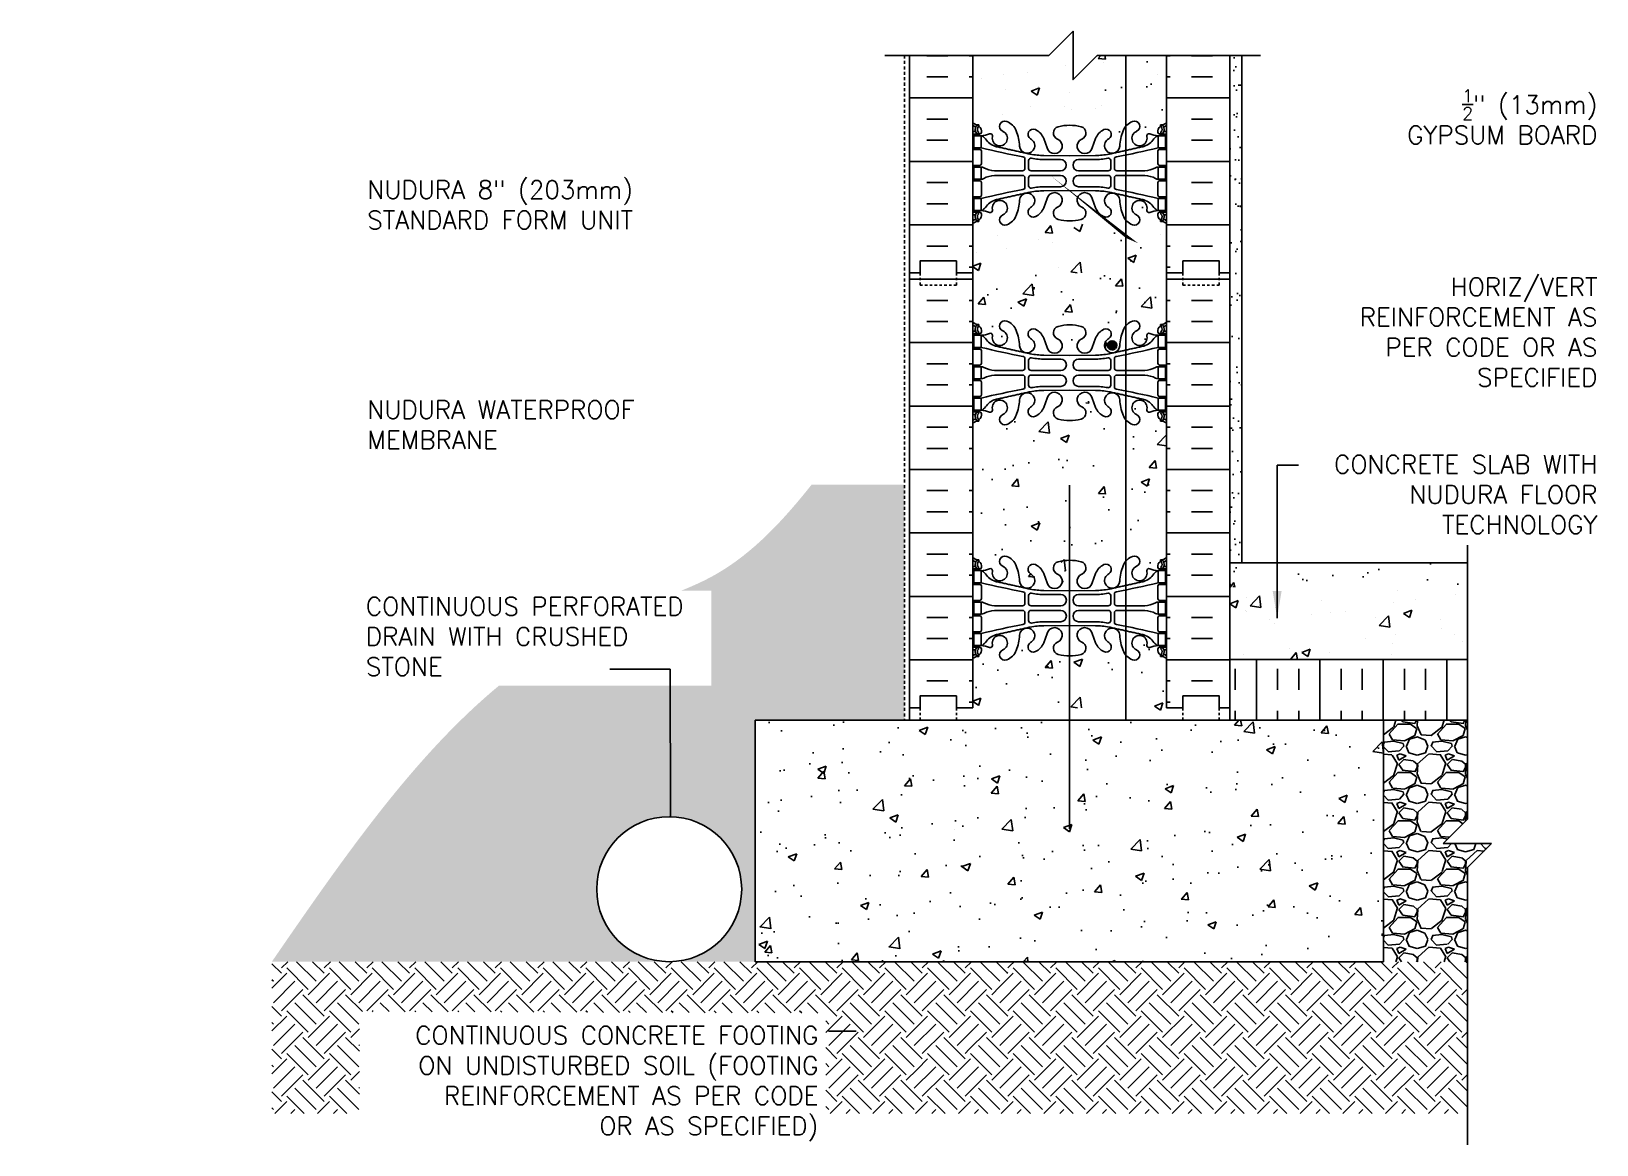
# Model space of a CAD drawing. Header units: inches. Extents: x -19.7 to 45, y 191.7 to 237.7.
import ezdxf

# ---------------------------------------------------------------- set-up
doc = ezdxf.new("R2010")
doc.units = ezdxf.units.IN
doc.header["$LTSCALE"] = 0.5
doc.header["$MEASUREMENT"] = 0
doc.linetypes.add('DASHED2', pattern=[0.375, 0.25, -0.125])
for name, color, linetype in [('HATCH', 12, 'Continuous'), ('line25', 2, 'Continuous'), ('LINE3', 3, 'Continuous'), ('LINE50', 5, 'Continuous'), ('LINE9', 9, 'Continuous'), ('TEXT', 4, 'Continuous'), ('Web_Edge', 9, 'Continuous')]:
    doc.layers.add(name, color=color, linetype=linetype)
doc.styles.add('DIM', font='romans.shx', dxfattribs={"width": 0.7})
doc.styles.add('ROMANS', font='romans')
doc.styles.get("Standard").update_dxf_attribs({"font": 'romans.shx'})
doc.dimstyles.new('ext', dxfattribs={"dimscale": 12, "dimtxt": 0.09375, "dimasz": 0.09375, "dimexe": 0.09375, "dimexo": 0.0625, "dimgap": 0.0625, "dimtad": 0, "dimjust": 1, "dimdec": 1, "dimzin": 3, "dimdsep": 46, "dimlunit": 4, "dimtxsty": 'DIM', "dimcen": 0.09, "dimdle": 0.09375, "dimclrt": 4, "dimadec": 0, "dimazin": 0, "dimtfac": 1, "dimtdec": 1, "dimtmove": 2, "dimatfit": 3, "dimfxl": 0, "dimfrac": 2, "dimtolj": 1, "dimtzin": 0, "dimarcsym": 0})
doc.dimstyles.new('ext_12', dxfattribs={"dimscale": 12, "dimtxt": 0.075, "dimasz": 0.09375, "dimexe": 0.09375, "dimexo": 0.0625, "dimgap": 0.0625, "dimtad": 1, "dimdec": 1, "dimzin": 2, "dimdsep": 46, "dimlunit": 4, "dimtxsty": 'DIM', "dimcen": 0.09, "dimdle": 0.09375, "dimclrt": 4, "dimadec": 0, "dimazin": 0, "dimtfac": 1, "dimtdec": 1, "dimtmove": 2, "dimatfit": 3, "dimfxl": 0, "dimfrac": 2, "dimtolj": 1, "dimtzin": 0, "dimarcsym": 0})
pattern_1 = [(228.0128, (15.0338, -5.84325), (-15.99999646, -18.00000268), [0.269072, -26.638176]), (184.9697, (14.85379, -6.04325), (24.000002103, 1.999982614), [0.461736, -45.71185]), (132.5104, (14.3938, -6.08325), (19.99998144, -22.00001735), [0.325576, -32.232064]), (267.2737, (13.61379, -6.58325), (1.999992035, 40.00000059), [0.420476, -41.627116]), (292.8337, (13.59379, -7.00325), (-10.00001981, 23.999992824), [0.41231, -40.818746]), (357.2737, (13.75379, -7.38325), (-40.00000059, 1.999992035), [0.420476, -41.627116]), (37.6942, (14.173794, -7.40325), (-26.000014691, -19.99998081), [0.556058, -55.049698]), (72.2553, (14.613794, -7.06325), (14.000021525, 43.999992462), [0.524976, -51.972642]), (121.4296, (14.77379, -6.56325), (-16.00001647, 25.999990073), [0.4219, -41.768146]), (175.2364, (14.5538, -6.20325), (22.00000189, -1.99998307), [0.481664, -23.601526]), (222.3974, (14.073794, -6.16325), (-24.000014702, -21.999984164), [0.622896, -61.66675]), (138.8141, (15.5938, -6.60325), (-14.0000059, 11.99999463), [0.212602, -21.047688]), (171.4692, (15.43379, -6.46325), (25.99999657, -4.00001582), [0.404474, -40.043022]), (225, (15.0338, -6.4032), (-2e-16, -2.000001), [0.282842, -2.545584]), (203.1986, (14.8938, -6.16325), (9.99999946, 4.00000265), [0.152316, -15.07923]), (291.8014, (14.7538, -6.22325), (-1.9999998, 6.00000055), [0.215406, -10.554924]), (30.9638, (14.8338, -6.42325), (5.99999604, 4.00000497), [0.349858, -11.312046]), (161.5651, (15.1338, -6.24325), (4.0000009, -1.9999968), [0.252982, -6.071574]), (16.3895, (13.59379, -6.22325), (20.000004397, 5.99998542), [0.3544, -35.08569]), (70.3462, (13.9338, -6.12325), (-7.999990495, -22.00000427), [0.297322, -29.434816]), (293.1986, (15.1338, -5.84325), (-4.00000265, 9.99999946), [0.30463, -14.926916]), (343.6105, (15.25379, -6.12325), (-20.000004397, 5.99998542), [0.3544, -35.08569]), (339.444, (13.5938, -7.46325), (-10.0000037, 3.999992), [0.34176, -16.746248]), (294.7751, (13.9138, -7.58325), (-9.99998438, 22.00000684), [0.286356, -28.349286]), (66.8014, (15.1538, -7.84325), (4.00000265, 9.99999946), [0.30463, -14.926916]), (17.354, (15.2738, -7.56325), (-26.00000404, -7.999989005), [0.335262, -33.190848]), (69.444, (14.1738, -7.84325), (-3.999992, -10.0000037), [0.17088, -16.917128]), (101.3099, (15.0338, -7.84325), (-1.99999526, 8.0000015), [0.10198, -10.096058]), (165.9638, (15.0138, -7.74325), (6.0000011, -1.9999961), [0.41231, -7.8339]), (186.009, (14.61379, -7.64325), (19.9999995, 1.999998635), [0.3821, -37.827846]), (303.6901, (14.8338, -6.60325), (-2.0000027, 3.9999991), [0.288444, -6.922658]), (353.1572, (14.993794, -6.84325), (33.99999873, -4.000015996), [0.503588, -49.855126]), (60.9454, (15.4938, -6.90325), (-8.00000005, -14.00000077), [0.205912, -20.385348]), (90, (15.5938, -6.7232), (-2, 2), [0.12, -1.88]), (120.2564, (14.5738, -7.58325), (7.99998977, -14.00000491), [0.277848, -27.50704]), (48.0128, (14.4338, -7.34325), (15.99999646, 18.00000268), [0.538144, -26.369104]), (0, (14.7938, -6.9432), (2, 2), [0.52, -1.48]), (325.3048, (15.3138, -6.94325), (-19.99998852, 14.00001722), [0.316228, -31.306548]), (254.0546, (15.5738, -7.12325), (-1.99999978, -8.00000025), [0.291204, -14.269016]), (207.646, (15.49379, -7.40325), (-37.999991614, -20.000015426), [0.47413, -46.938948]), (175.4261, (15.073794, -7.62325), (-26.000001117, 1.999989602), [0.501598, -49.658148])]
pattern_2 = [(45, (13.5938, -7.8432), (1e-16, 1.767767), [1.25, -1.25]), (45, (13.2623, -7.5118), (1e-16, 1.767767), [1.25, -1.25]), (45, (12.9309, -7.1803), (1e-16, 1.767767), [1.25, -1.25]), (135, (12.9309, -6.9594), (-1.767767, 2e-16), [1.25, -1.25]), (135, (13.2623, -6.6279), (-1.767767, 2e-16), [1.25, -1.25]), (135, (13.5938, -6.2965), (-1.767767, 2e-16), [1.25, -1.25])]

msp = doc.modelspace()

# ---------------------------------------------------------------- texts
at = {"layer": 'TEXT', "char_height": 0.75, "style": 'ROMANS'}
for s, insert, width, attachment_point in [('\\A1;{\\H0.7x;\\S1/2;}" (13mm) \\PGYPSUM BOARD', (45.064, 234.213), 11.98734, 6), ('NUDURA 8" (203mm) STANDARD FORM UNIT', (-5.833, 230.566), 14.30365, 4), ('HORIZ/VERT REINFORCEMENT AS PER CODE OR AS SPECIFIED', (45.064, 225.298), 11.98734, 6), ('NUDURA WATERPROOF MEMBRANE', (-5.833, 221.463), 14.30365, 4), ('CONCRETE SLAB WITH NUDURA FLOOR TECHNOLOGY ', (45.064, 218.58), 14.1811, 6), ('CONTINUOUS PERFORATED DRAIN WITH CRUSHED STONE', (-5.893, 212.704), 14.30365, 4)]:
    msp.add_mtext(s, dxfattribs=dict(at, insert=insert, width=width, attachment_point=attachment_point))
at = {"layer": 'TEXT', "insert": (12.832, 194.202), "char_height": 0.75, "width": 18.6698, "attachment_point": 6}
msp.add_mtext('CONTINUOUS CONCRETE FOOTING ON UNDISTURBED SOIL (FOOTING REINFORCEMENT AS PER CODE OR AS SPECIFIED)', dxfattribs=at)

# ---------------------------------------------------------------- blocks, each defined once
blk = doc.blocks.new('8 web')
at = {"layer": 'Web_Edge'}
for p, q in [((-4, 6.589), (-3.922, 6.589)), ((-4, 6.489), (-3.716, 6.489)), ((-3.854, 6.868), (-3.764, 6.868)), ((-3.854, 6.489), (-3.854, 6.419)), ((-3.764, 6.868), (-3.764, 6.827)), ((-3.764, 6.489), (-3.764, 6.419)), ((-3.654, 6.619), (-3.654, 6.552)), ((3.654, 6.619), (3.654, 6.552)), ((4, 6.489), (3.716, 6.489)), ((3.854, 6.868), (3.764, 6.868)), ((3.764, 6.868), (3.764, 6.827)), ((3.764, 6.489), (3.764, 6.419)), ((3.854, 6.489), (3.854, 6.419)), ((4, 6.589), (3.922, 6.589)), ((-4, 5.849), (-3.716, 5.849)), ((-3.854, 5.919), (-3.854, 5.849)), ((-3.764, 5.919), (-3.764, 5.849)), ((-0.929, 5.917), (-1.071, 6.304)), ((0.929, 5.917), (1.071, 6.304)), ((4, 5.849), (3.716, 5.849)), ((3.764, 5.919), (3.764, 5.849)), ((3.854, 5.919), (3.854, 5.849)), ((-4, 5.189), (-3.716, 5.189)), ((-3.854, 5.189), (-3.854, 5.119)), ((-3.764, 5.189), (-3.764, 5.119)), ((-3.654, 5.787), (-3.654, 5.252)), ((-1.852, 5.45), (-1.852, 5.065)), ((-1.699, 5.387), (-1.699, 5.065)), ((-1.067, 5.601), (0, 5.586)), ((-1.019, 5.433), (-0.372, 5.433)), ((1.067, 5.601), (0, 5.586)), ((1.019, 5.433), (0.372, 5.433)), ((1.699, 5.387), (1.699, 5.065)), ((1.852, 5.45), (1.852, 5.065)), ((3.654, 5.787), (3.654, 5.252)), ((4, 5.189), (3.716, 5.189)), ((3.764, 5.189), (3.764, 5.119)), ((3.854, 5.189), (3.854, 5.119)), ((-4, 4.549), (-3.716, 4.549)), ((-3.854, 4.549), (-3.854, 4.619)), ((-3.764, 4.549), (-3.764, 4.619)), ((-3.106, 4.964), (-1.952, 4.965)), ((-3.106, 4.775), (-1.952, 4.774)), ((-1.852, 4.289), (-1.852, 4.674)), ((-1.699, 4.351), (-1.699, 4.674)), ((-1.599, 4.965), (-0.372, 4.965)), ((-1.599, 4.774), (-0.372, 4.774)), ((1.599, 4.965), (0.372, 4.965)), ((1.599, 4.774), (0.372, 4.774)), ((1.699, 4.351), (1.699, 4.674)), ((1.852, 4.289), (1.852, 4.674)), ((3.106, 4.964), (1.952, 4.965)), ((3.106, 4.775), (1.952, 4.774)), ((4, 4.549), (3.716, 4.549)), ((3.764, 4.549), (3.764, 4.619)), ((3.854, 4.549), (3.854, 4.619)), ((-4, 3.889), (-3.716, 3.889)), ((-3.854, 3.819), (-3.854, 3.889)), ((-3.764, 3.819), (-3.764, 3.889)), ((-3.654, 3.952), (-3.654, 4.487)), ((-1.067, 4.138), (0, 4.153)), ((-1.019, 4.305), (-0.372, 4.305)), ((1.067, 4.138), (0, 4.153)), ((1.019, 4.305), (0.372, 4.305)), ((3.654, 3.952), (3.654, 4.487)), ((4, 3.889), (3.716, 3.889)), ((3.764, 3.819), (3.764, 3.889)), ((3.854, 3.819), (3.854, 3.889)), ((-4, 3.249), (-3.716, 3.249)), ((-3.854, 3.249), (-3.854, 3.319)), ((-3.764, 3.249), (-3.764, 3.319)), ((-0.929, 3.822), (-1.071, 3.435)), ((0.929, 3.822), (1.071, 3.435)), ((4, 3.249), (3.716, 3.249)), ((3.764, 3.249), (3.764, 3.319)), ((3.854, 3.249), (3.854, 3.319)), ((-4, 3.149), (-3.922, 3.149)), ((-3.854, 2.871), (-3.764, 2.871)), ((-3.764, 2.871), (-3.764, 2.912)), ((-3.654, 3.119), (-3.654, 3.187)), ((3.654, 3.119), (3.654, 3.187)), ((3.764, 2.871), (3.764, 2.912)), ((3.854, 2.871), (3.764, 2.871)), ((4, 3.149), (3.922, 3.149)), ((-4, -3.149), (-3.922, -3.149)), ((-3.854, -2.871), (-3.764, -2.871)), ((-3.764, -2.871), (-3.764, -2.912)), ((-3.654, -3.119), (-3.654, -3.187)), ((3.654, -3.119), (3.654, -3.187)), ((3.854, -2.871), (3.764, -2.871)), ((3.764, -2.871), (3.764, -2.912)), ((4, -3.149), (3.922, -3.149)), ((-4, -3.249), (-3.716, -3.249)), ((-3.854, -3.249), (-3.854, -3.319)), ((-3.854, -3.819), (-3.854, -3.889)), ((-3.764, -3.249), (-3.764, -3.319)), ((-3.764, -3.819), (-3.764, -3.889)), ((-0.929, -3.822), (-1.071, -3.435)), ((0.929, -3.822), (1.071, -3.435)), ((4, -3.249), (3.716, -3.249)), ((3.764, -3.249), (3.764, -3.319)), ((3.764, -3.819), (3.764, -3.889)), ((3.854, -3.249), (3.854, -3.319)), ((3.854, -3.819), (3.854, -3.889)), ((-4, -3.889), (-3.716, -3.889)), ((-3.654, -3.952), (-3.654, -4.487)), ((-1.852, -4.289), (-1.852, -4.674)), ((-1.699, -4.351), (-1.699, -4.674)), ((-1.067, -4.138), (0, -4.153)), ((-1.019, -4.305), (-0.372, -4.305)), ((1.067, -4.138), (0, -4.153)), ((1.019, -4.305), (0.372, -4.305)), ((1.699, -4.351), (1.699, -4.674)), ((1.852, -4.289), (1.852, -4.674)), ((3.654, -3.952), (3.654, -4.487)), ((4, -3.889), (3.716, -3.889)), ((-4, -4.549), (-3.716, -4.549)), ((-3.854, -4.549), (-3.854, -4.619)), ((-3.854, -5.189), (-3.854, -5.119)), ((-3.764, -4.549), (-3.764, -4.619)), ((-3.764, -5.189), (-3.764, -5.119)), ((-3.106, -4.775), (-1.952, -4.774)), ((-3.106, -4.964), (-1.952, -4.965)), ((-1.852, -5.45), (-1.852, -5.065)), ((-1.699, -5.387), (-1.699, -5.065)), ((-1.599, -4.774), (-0.372, -4.774)), ((-1.599, -4.965), (-0.372, -4.965)), ((1.599, -4.774), (0.372, -4.774)), ((1.599, -4.965), (0.372, -4.965)), ((1.699, -5.387), (1.699, -5.065)), ((1.852, -5.45), (1.852, -5.065)), ((3.106, -4.775), (1.952, -4.774)), ((3.106, -4.964), (1.952, -4.965)), ((4, -4.549), (3.716, -4.549)), ((3.764, -4.549), (3.764, -4.619)), ((3.764, -5.189), (3.764, -5.119)), ((3.854, -4.549), (3.854, -4.619)), ((3.854, -5.189), (3.854, -5.119)), ((-4, -5.189), (-3.716, -5.189)), ((-3.654, -5.787), (-3.654, -5.252)), ((-1.067, -5.601), (0, -5.586)), ((-1.019, -5.433), (-0.372, -5.433)), ((1.067, -5.601), (0, -5.586)), ((1.019, -5.433), (0.372, -5.433)), ((3.654, -5.787), (3.654, -5.252)), ((4, -5.189), (3.716, -5.189)), ((-4, -5.849), (-3.716, -5.849)), ((-3.854, -5.919), (-3.854, -5.849)), ((-3.854, -6.489), (-3.854, -6.419)), ((-3.764, -5.919), (-3.764, -5.849)), ((-3.764, -6.489), (-3.764, -6.419)), ((-0.929, -5.917), (-1.071, -6.304)), ((0.929, -5.917), (1.071, -6.304)), ((4, -5.849), (3.716, -5.849)), ((3.764, -5.919), (3.764, -5.849)), ((3.764, -6.489), (3.764, -6.419)), ((3.854, -5.919), (3.854, -5.849)), ((3.854, -6.489), (3.854, -6.419)), ((-4, -6.489), (-3.716, -6.489)), ((-4, -6.589), (-3.922, -6.589)), ((-3.854, -6.868), (-3.764, -6.868)), ((-3.764, -6.868), (-3.764, -6.827)), ((-3.654, -6.619), (-3.654, -6.552)), ((3.654, -6.619), (3.654, -6.552)), ((4, -6.489), (3.716, -6.489)), ((3.764, -6.868), (3.764, -6.827)), ((3.854, -6.868), (3.764, -6.868)), ((4, -6.589), (3.922, -6.589))]:
    blk.add_line(p, q, dxfattribs=at)
for points in [[(-3.959, 5.919), (-3.659, 5.919), (-3.659, 6.419), (-3.959, 6.419)], [(3.959, 5.919), (3.659, 5.919), (3.659, 6.419), (3.959, 6.419)], [(-3.959, 3.819), (-3.659, 3.819), (-3.659, 3.319), (-3.959, 3.319)], [(3.959, 3.819), (3.659, 3.819), (3.659, 3.319), (3.959, 3.319)], [(-3.959, -3.819), (-3.659, -3.819), (-3.659, -3.319), (-3.959, -3.319)], [(3.959, -3.819), (3.659, -3.819), (3.659, -3.319), (3.959, -3.319)], [(-3.959, -5.919), (-3.659, -5.919), (-3.659, -6.419), (-3.959, -6.419)], [(3.959, -5.919), (3.659, -5.919), (3.659, -6.419), (3.959, -6.419)]]:
    blk.add_lwpolyline(points, close=True, dxfattribs=at)
for points in [[(-3.659, 4.869), (-3.659, 5.119), (-3.959, 5.119), (-3.959, 4.869)], [(-3.659, 4.869), (-3.659, 4.619), (-3.959, 4.619), (-3.959, 4.869)], [(3.659, 4.869), (3.659, 5.119), (3.959, 5.119), (3.959, 4.869)], [(3.659, 4.869), (3.659, 4.619), (3.959, 4.619), (3.959, 4.869)], [(-3.659, -4.869), (-3.659, -4.619), (-3.959, -4.619), (-3.959, -4.869)], [(-3.659, -4.869), (-3.659, -5.119), (-3.959, -5.119), (-3.959, -4.869)], [(3.659, -4.869), (3.659, -4.619), (3.959, -4.619), (3.959, -4.869)], [(3.659, -4.869), (3.659, -5.119), (3.959, -5.119), (3.959, -4.869)]]:
    blk.add_lwpolyline(points, dxfattribs=at)
for centre, radius, start, end in [((-3.654, 7.327), 0.5, 226.21089, 250.52878), ((-3.654, 7.327), 0.6, 234.78322, 245.07477), ((-3.922, 6.609), 0.0196, 269.40316, 15.4901), ((-3.66, 6.674), 0.25, 140.11451, 222.46087), ((-3.916, 6.764), 0.021, 343.464, 63.99573), ((-3.818, 6.805), 0.045, 321.448, 139.1879), ((-3.812, 6.536), 0.045, 222.46087, 42.46087), ((-3.904, 6.619), 0.25, 0, 70.52878), ((-3.66, 6.674), 0.16, 140.00008, 222.46087), ((-3.716, 6.552), 0.0625, 270, 0), ((-3.714, 7.415), 0.997, 273.15379, 293.1467), ((-3.288, 6.408), 0.0968, 340.15513, 110.43307), ((-2.89, 6.313), 0.314, 168.58862, 66.19163), ((-2.681, 6.804), 0.22, 68.19625, 248.19625), ((-2.839, 6.375), 0.677, 21.12389, 69.31975), ((-4.43, 5.81), 2.365, 4.38947, 20.00151), ((-1.507, 6.473), 0.217, 65.52644, 238.53701), ((-1.758, 6.003), 0.75, 23.69375, 62.97047), ((-0.406, 6.529), 0.268, 104.78919, 250.03375), ((-0.012, 5.096), 1.754, 89.62292, 105.29183), ((0.012, 5.096), 1.754, 74.70817, 90.37708), ((0.406, 6.529), 0.268, 289.96625, 75.21081), ((1.758, 6.003), 0.75, 117.02953, 156.30625), ((1.507, 6.473), 0.217, 301.46299, 114.47356), ((4.43, 5.81), 2.365, 159.99849, 175.61053), ((2.839, 6.375), 0.677, 110.68025, 158.87611), ((2.89, 6.313), 0.314, 113.80837, 11.41138), ((2.681, 6.804), 0.22, 291.80375, 111.80375), ((3.288, 6.408), 0.0968, 69.56693, 199.84487), ((3.714, 7.415), 0.997, 246.8533, 266.84621), ((3.904, 6.619), 0.25, 109.47122, 180), ((3.716, 6.552), 0.0625, 180, 270), ((3.812, 6.536), 0.045, 137.53913, 317.53913), ((3.818, 6.805), 0.045, 40.8121, 218.552), ((3.66, 6.674), 0.16, 317.53913, 39.99992), ((3.654, 7.327), 0.5, 289.47122, 313.78911), ((3.66, 6.674), 0.25, 317.53913, 39.88549), ((3.916, 6.764), 0.021, 116.00427, 196.536), ((3.922, 6.609), 0.0196, 164.5099, 270.59684), ((3.654, 7.327), 0.6, 294.92523, 305.21678), ((-3.716, 5.787), 0.0625, 0, 90), ((-3.781, 6.077), 0.364, 34.97751, 70.33874), ((3.15, 33.34), 28.253, 256.05522, 259.63434), ((-2.858, 6.688), 0.743, 212.79192, 253.81071), ((-1.759, 6.006), 0.314, 182.73571, 63.93483), ((-0.624, 5.99), 0.314, 193.41463, 66.19163), ((0.624, 5.99), 0.314, 113.80837, 346.58537), ((1.759, 6.006), 0.314, 116.06517, 357.26429), ((-3.15, 33.34), 28.253, 280.36566, 283.94478), ((2.858, 6.688), 0.743, 286.18929, 327.20808), ((3.781, 6.077), 0.364, 109.66126, 145.02249), ((3.716, 5.787), 0.0625, 90, 180), ((-3.716, 5.252), 0.0625, 270, 0), ((-1.952, 5.45), 0.1, 360, 79.63434), ((-1.599, 5.387), 0.1, 79.25462, 180), ((-1.072, 8.585), 2.984, 259.25462, 270.09947), ((-1.024, 8.417), 2.984, 259.25462, 270.09947), ((-0.372, 5.199), 0.234, 270, 90), ((0.372, 5.199), 0.234, 90, 270), ((1.024, 8.417), 2.984, 269.90053, 280.74538), ((1.072, 8.585), 2.984, 269.90053, 280.74538), ((1.599, 5.387), 0.1, 0, 100.74538), ((1.952, 5.45), 0.1, 100.36566, 180), ((3.716, 5.252), 0.0625, 180, 270), ((-3.716, 4.487), 0.0625, 0, 90), ((-3.663, 4.901), 0.219, 60.49375, 88.91995), ((-3.663, 4.838), 0.219, 271.08005, 299.50625), ((-3.021, 6.121), 1.16, 242.5844, 265.80325), ((-3.021, 3.618), 1.16, 94.19675, 117.4156), ((-1.952, 5.065), 0.1, 270.03876, 360), ((-1.952, 4.674), 0.1, 0, 89.96124), ((-1.599, 5.065), 0.1, 180, 270), ((-1.599, 4.674), 0.1, 90, 180), ((-0.372, 4.54), 0.234, 270, 90), ((0.372, 4.54), 0.234, 90, 270), ((1.599, 5.065), 0.1, 270, 0), ((1.599, 4.674), 0.1, 0, 90), ((1.952, 5.065), 0.1, 180, 269.96124), ((1.952, 4.674), 0.1, 90.03876, 180), ((3.021, 6.121), 1.16, 274.19675, 297.4156), ((3.021, 3.618), 1.16, 62.5844, 85.80325), ((3.663, 4.901), 0.219, 91.08005, 119.50625), ((3.663, 4.838), 0.219, 240.49375, 268.91995), ((3.716, 4.487), 0.0625, 90, 180), ((-3.716, 3.952), 0.0625, 270, 0), ((3.15, -23.601), 28.253, 100.36566, 103.94478), ((-1.759, 3.733), 0.314, 296.06517, 177.26429), ((-1.952, 4.289), 0.1, 280.36566, 0), ((-1.599, 4.351), 0.1, 180, 280.74538), ((-1.072, 1.154), 2.984, 89.90053, 100.74538), ((-1.024, 1.322), 2.984, 89.90053, 100.74538), ((-0.624, 3.749), 0.314, 293.80837, 166.58537), ((0.624, 3.749), 0.314, 13.41463, 246.19163), ((1.024, 1.322), 2.984, 79.25462, 90.09947), ((1.072, 1.154), 2.984, 79.25462, 90.09947), ((1.759, 3.733), 0.314, 2.73571, 243.93483), ((1.599, 4.351), 0.1, 259.25462, 0), ((1.952, 4.289), 0.1, 180, 259.63434), ((-3.15, -23.601), 28.253, 76.05522, 79.63434), ((3.716, 3.952), 0.0625, 180, 270), ((-3.812, 3.203), 0.045, 317.53913, 137.53913), ((-3.716, 3.187), 0.0625, 360, 90), ((-3.781, 3.662), 0.364, 289.66126, 325.02249), ((-3.714, 2.324), 0.997, 66.8533, 86.84621), ((-2.858, 3.051), 0.743, 106.18929, 147.20808), ((-3.288, 3.331), 0.0968, 249.56693, 19.84487), ((-2.89, 3.426), 0.314, 293.80837, 191.41138), ((-4.43, 3.929), 2.365, 339.99849, 355.61053), ((-1.507, 3.266), 0.217, 121.46299, 294.47356), ((-1.758, 3.736), 0.75, 297.02953, 336.30625), ((-0.406, 3.21), 0.268, 109.96625, 255.21081), ((0.406, 3.21), 0.268, 284.78919, 70.03375), ((1.758, 3.736), 0.75, 203.69375, 242.97047), ((1.507, 3.266), 0.217, 245.52644, 58.53701), ((4.43, 3.929), 2.365, 184.38947, 200.00151), ((2.89, 3.426), 0.314, 348.58862, 246.19163), ((2.858, 3.051), 0.743, 32.79192, 73.81071), ((3.288, 3.331), 0.0968, 160.15513, 290.43307), ((3.714, 2.324), 0.997, 93.15379, 113.1467), ((3.781, 3.662), 0.364, 214.97751, 250.33874), ((3.716, 3.187), 0.0625, 90, 180), ((3.812, 3.203), 0.045, 42.46087, 222.46087), ((-3.654, 2.412), 0.6, 114.92523, 125.21678), ((-3.654, 2.412), 0.5, 109.47122, 133.78911), ((-3.922, 3.13), 0.0196, 344.5099, 90.59684), ((-3.66, 3.065), 0.25, 137.53913, 219.88549), ((-3.916, 2.975), 0.021, 296.00427, 16.536), ((-3.818, 2.934), 0.045, 220.8121, 38.552), ((-3.904, 3.119), 0.25, 289.47122, 360), ((-3.66, 3.065), 0.16, 137.53913, 219.99992), ((-2.681, 2.935), 0.22, 111.80375, 291.80375), ((-2.839, 3.364), 0.677, 290.68025, 338.87611), ((-0.012, 4.643), 1.754, 254.70817, 270.37708), ((0.012, 4.643), 1.754, 269.62292, 285.29183), ((2.839, 3.364), 0.677, 201.12389, 249.31975), ((2.681, 2.935), 0.22, 248.19625, 68.19625), ((3.904, 3.119), 0.25, 180, 250.52878), ((3.818, 2.934), 0.045, 141.448, 319.1879), ((3.66, 3.065), 0.16, 320.00008, 42.46087), ((3.654, 2.412), 0.5, 46.21089, 70.52878), ((3.66, 3.065), 0.25, 320.11451, 42.46087), ((3.916, 2.975), 0.021, 163.464, 243.99573), ((3.922, 3.13), 0.0196, 89.40316, 195.4901), ((3.654, 2.412), 0.6, 54.78322, 65.07477), ((-3.654, -2.412), 0.5, 226.21089, 250.52878), ((-3.654, -2.412), 0.6, 234.78322, 245.07477), ((-3.922, -3.13), 0.0196, 269.40316, 15.4901), ((-3.66, -3.065), 0.25, 140.11451, 222.46087), ((-3.916, -2.975), 0.021, 343.464, 63.99573), ((-3.818, -2.934), 0.045, 321.448, 139.1879), ((-3.812, -3.203), 0.045, 222.46087, 42.46087), ((-3.904, -3.119), 0.25, 0, 70.52878), ((-3.66, -3.065), 0.16, 140.00008, 222.46087), ((-3.716, -3.187), 0.0625, 270, 0), ((-3.288, -3.331), 0.0968, 340.15513, 110.43307), ((-2.89, -3.426), 0.314, 168.58862, 66.19163), ((-2.681, -2.935), 0.22, 68.19625, 248.19625), ((-2.839, -3.364), 0.677, 21.12389, 69.31975), ((-4.43, -3.929), 2.365, 4.38947, 20.00151), ((-1.507, -3.266), 0.217, 65.52644, 238.53701), ((-1.758, -3.736), 0.75, 23.69375, 62.97047), ((-0.406, -3.21), 0.268, 104.78919, 250.03375), ((-0.012, -4.643), 1.754, 89.62292, 105.29183), ((0.012, -4.643), 1.754, 74.70817, 90.37708), ((0.406, -3.21), 0.268, 289.96625, 75.21081), ((1.758, -3.736), 0.75, 117.02953, 156.30625), ((1.507, -3.266), 0.217, 301.46299, 114.47356), ((4.43, -3.929), 2.365, 159.99849, 175.61053), ((2.839, -3.364), 0.677, 110.68025, 158.87611), ((2.89, -3.426), 0.314, 113.80837, 11.41138), ((2.681, -2.935), 0.22, 291.80375, 111.80375), ((3.288, -3.331), 0.0968, 69.56693, 199.84487), ((3.904, -3.119), 0.25, 109.47122, 180), ((3.716, -3.187), 0.0625, 180, 270), ((3.812, -3.203), 0.045, 137.53913, 317.53913), ((3.818, -2.934), 0.045, 40.8121, 218.552), ((3.66, -3.065), 0.16, 317.53913, 39.99992), ((3.654, -2.412), 0.5, 289.47122, 313.78911), ((3.66, -3.065), 0.25, 317.53913, 39.88549), ((3.916, -2.975), 0.021, 116.00427, 196.536), ((3.922, -3.13), 0.0196, 164.5099, 270.59684), ((3.654, -2.412), 0.6, 294.92523, 305.21678), ((-3.714, -2.324), 0.997, 273.15379, 293.1467), ((-3.781, -3.662), 0.364, 34.97751, 70.33874), ((3.15, 23.601), 28.253, 256.05522, 259.63434), ((-2.858, -3.051), 0.743, 212.79192, 253.81071), ((-1.759, -3.733), 0.314, 182.73571, 63.93483), ((-0.624, -3.749), 0.314, 193.41463, 66.19163), ((0.624, -3.749), 0.314, 113.80837, 346.58537), ((1.759, -3.733), 0.314, 116.06517, 357.26429), ((-3.15, 23.601), 28.253, 280.36566, 283.94478), ((2.858, -3.051), 0.743, 286.18929, 327.20808), ((3.714, -2.324), 0.997, 246.8533, 266.84621), ((3.781, -3.662), 0.364, 109.66126, 145.02249), ((-3.716, -3.952), 0.0625, 0, 90), ((-3.716, -4.487), 0.0625, 270, 0), ((-1.952, -4.289), 0.1, 360, 79.63434), ((-1.599, -4.351), 0.1, 79.25462, 180), ((-1.072, -1.154), 2.984, 259.25462, 270.09947), ((-1.024, -1.322), 2.984, 259.25462, 270.09947), ((-0.372, -4.54), 0.234, 270, 90), ((0.372, -4.54), 0.234, 90, 270), ((1.024, -1.322), 2.984, 269.90053, 280.74538), ((1.072, -1.154), 2.984, 269.90053, 280.74538), ((1.599, -4.351), 0.1, 0, 100.74538), ((1.952, -4.289), 0.1, 100.36566, 180), ((3.716, -3.952), 0.0625, 90, 180), ((3.716, -4.487), 0.0625, 180, 270), ((-3.663, -4.838), 0.219, 60.49375, 88.91995), ((-3.663, -4.901), 0.219, 271.08005, 299.50625), ((-3.021, -3.618), 1.16, 242.5844, 265.80325), ((-3.021, -6.121), 1.16, 94.19675, 117.4156), ((-1.952, -4.674), 0.1, 270.03876, 360), ((-1.952, -5.065), 0.1, 0, 89.96124), ((-1.599, -4.674), 0.1, 180, 270), ((-1.599, -5.065), 0.1, 90, 180), ((-0.372, -5.199), 0.234, 270, 90), ((0.372, -5.199), 0.234, 90, 270), ((1.599, -4.674), 0.1, 270, 0), ((1.599, -5.065), 0.1, 0, 90), ((1.952, -4.674), 0.1, 180, 269.96124), ((1.952, -5.065), 0.1, 90.03876, 180), ((3.021, -3.618), 1.16, 274.19675, 297.4156), ((3.021, -6.121), 1.16, 62.5844, 85.80325), ((3.663, -4.838), 0.219, 91.08005, 119.50625), ((3.663, -4.901), 0.219, 240.49375, 268.91995), ((-3.716, -5.252), 0.0625, 0, 90), ((-3.716, -5.787), 0.0625, 270, 0), ((3.15, -33.34), 28.253, 100.36566, 103.94478), ((-1.759, -6.006), 0.314, 296.06517, 177.26429), ((-1.952, -5.45), 0.1, 280.36566, 0), ((-1.599, -5.387), 0.1, 180, 280.74538), ((-1.072, -8.585), 2.984, 89.90053, 100.74538), ((-1.024, -8.417), 2.984, 89.90053, 100.74538), ((-0.624, -5.99), 0.314, 293.80837, 166.58537), ((0.624, -5.99), 0.314, 13.41463, 246.19163), ((1.024, -8.417), 2.984, 79.25462, 90.09947), ((1.072, -8.585), 2.984, 79.25462, 90.09947), ((1.759, -6.006), 0.314, 2.73571, 243.93483), ((1.599, -5.387), 0.1, 259.25462, 0), ((1.952, -5.45), 0.1, 180, 259.63434), ((-3.15, -33.34), 28.253, 76.05522, 79.63434), ((3.716, -5.252), 0.0625, 90, 180), ((3.716, -5.787), 0.0625, 180, 270), ((-3.781, -6.077), 0.364, 289.66126, 325.02249), ((-3.714, -7.415), 0.997, 66.8533, 86.84621), ((-2.858, -6.688), 0.743, 106.18929, 147.20808), ((-3.288, -6.408), 0.0968, 249.56693, 19.84487), ((-2.89, -6.313), 0.314, 293.80837, 191.41138), ((-4.43, -5.81), 2.365, 339.99849, 355.61053), ((-1.507, -6.473), 0.217, 121.46299, 294.47356), ((-1.758, -6.003), 0.75, 297.02953, 336.30625), ((-0.406, -6.529), 0.268, 109.96625, 255.21081), ((0.406, -6.529), 0.268, 284.78919, 70.03375), ((1.758, -6.003), 0.75, 203.69375, 242.97047), ((1.507, -6.473), 0.217, 245.52644, 58.53701), ((4.43, -5.81), 2.365, 184.38947, 200.00151), ((2.89, -6.313), 0.314, 348.58862, 246.19163), ((2.858, -6.688), 0.743, 32.79192, 73.81071), ((3.288, -6.408), 0.0968, 160.15513, 290.43307), ((3.714, -7.415), 0.997, 93.15379, 113.1467), ((3.781, -6.077), 0.364, 214.97751, 250.33874), ((-3.654, -7.327), 0.6, 114.92523, 125.21678), ((-3.654, -7.327), 0.5, 109.47122, 133.78911), ((-3.922, -6.609), 0.0196, 344.5099, 90.59684), ((-3.66, -6.674), 0.25, 137.53913, 219.88549), ((-3.916, -6.764), 0.021, 296.00427, 16.536), ((-3.818, -6.805), 0.045, 220.8121, 38.552), ((-3.812, -6.536), 0.045, 317.53913, 137.53913), ((-3.904, -6.619), 0.25, 289.47122, 360), ((-3.66, -6.674), 0.16, 137.53913, 219.99992), ((-3.716, -6.552), 0.0625, 360, 90), ((-2.681, -6.804), 0.22, 111.80375, 291.80375), ((-2.839, -6.375), 0.677, 290.68025, 338.87611), ((-0.012, -5.096), 1.754, 254.70817, 270.37708), ((0.012, -5.096), 1.754, 269.62292, 285.29183), ((2.839, -6.375), 0.677, 201.12389, 249.31975), ((2.681, -6.804), 0.22, 248.19625, 68.19625), ((3.716, -6.552), 0.0625, 90, 180), ((3.904, -6.619), 0.25, 180, 250.52878), ((3.812, -6.536), 0.045, 42.46087, 222.46087), ((3.818, -6.805), 0.045, 141.448, 319.1879), ((3.66, -6.674), 0.16, 320.00008, 42.46087), ((3.654, -7.327), 0.5, 46.21089, 70.52878), ((3.66, -6.674), 0.25, 320.11451, 42.46087), ((3.916, -6.764), 0.021, 163.464, 243.99573), ((3.922, -6.609), 0.0196, 89.40316, 195.4901), ((3.654, -7.327), 0.6, 54.78322, 65.07477)]:
    blk.add_arc(centre, radius, start, end, dxfattribs=at)
for points in [[(-3.066, 5.974), (-1.628, 5.654)], [(3.066, 5.974), (1.628, 5.654)], [(-3.066, 3.765), (-1.628, 4.085)], [(3.066, 3.765), (1.628, 4.085)], [(-3.066, -3.765), (-1.628, -4.085)], [(3.066, -3.765), (1.628, -4.085)], [(-3.066, -5.974), (-1.628, -5.654)], [(3.066, -5.974), (1.628, -5.654)]]:
    blk.add_open_spline(points, degree=1, dxfattribs=at)

# ---------------------------------------------------------------- hatches: boundary and pattern name
h = msp.add_hatch()
h.set_pattern_fill('GRAVEL', color=12, scale=2, style=0)
h.set_pattern_definition(pattern_1)
edge = h.paths.add_edge_path()
edge.add_spline(control_points=[(12.551, 218.987), (11.389, 217.526), (9.76, 215.749), (7.633, 214.791), (7.142, 214.595)], knot_values=[6.696622, 6.696622, 6.696622, 6.696622, 12.167605, 13.754566, 13.754566, 13.754566, 13.754566], degree=3, periodic=0)
edge.add_line((7.142, 214.595), (8.397, 214.595))
edge.add_line((8.397, 214.595), (8.397, 210.674))
edge.add_line((8.397, 210.674), (-0.379, 210.674))
edge.add_spline(control_points=[(-0.379, 210.674), (-2.619, 208.821), (-5.894, 204.898), (-8.651, 200.891), (-9.782, 199.247)], knot_values=[22.269966, 22.269966, 22.269966, 22.269966, 30.925801, 36.953415, 36.953415, 36.953415, 36.953415], degree=3, periodic=0)
edge.add_line((-9.782, 199.247), (6.657, 199.247))
edge.add_arc((6.657, 202.247), 3, 180, 270, ccw=False)
edge.add_arc((6.657, 202.247), 3, 0, 180, ccw=False)
edge.add_arc((6.657, 202.247), 3, -90, 0, ccw=False)
edge.add_line((6.657, 199.247), (10.215, 199.247))
edge.add_line((10.215, 199.247), (10.215, 209.247))
edge.add_line((10.215, 209.247), (16.38, 209.247))
edge.add_line((16.38, 209.247), (16.38, 218.987))
edge.add_line((16.38, 218.987), (15.3, 218.987))
edge.add_line((15.3, 218.987), (12.551, 218.987))
h = msp.add_hatch()
h.set_pattern_fill('GRAVEL', color=12, scale=2, style=0)
h.set_pattern_definition(pattern_1)
h.paths.add_polyline_path([(39.683, 205.138), (39.683, 209.247), (36.215, 209.247), (36.215, 199.247), (39.683, 199.247), (39.683, 203.138), (40.683, 204.138), (38.683, 204.138)])
at = {"layer": 'HATCH'}
h = msp.add_hatch(dxfattribs=at)
h.set_pattern_fill('AR-CONC', color=256, scale=0.5, style=0)
h.paths.add_polyline_path([(25.827, 234.016, -1), (25.99, 233.607, 2.087231), (26.424, 233.382, -0.669601), (26.556, 233.503, 0.085348), (26.886, 233.427), (26.991, 233.427), (26.991, 233.497), (26.943, 233.497, -0.414214), (26.881, 233.56), (26.881, 233.627, -0.249069), (26.991, 233.834), (26.991, 233.876), (27.081, 233.876, 0.088416), (27.227, 233.973), (27.227, 236.747), (24.683, 236.747), (24.71, 236.599), (24.517, 236.616), (24.517, 233.597, -0.050563), (24.644, 233.679, -0.940793), (24.848, 233.295, 1.702394), (25.297, 232.983, -0.069923), (25.434, 233.627, -0.21345)])
h = msp.add_hatch(dxfattribs=at)
h.set_pattern_fill('AR-SAND', color=256, scale=0.5, style=0)
h.set_pattern_definition([(37.5, (46.7034, 210.49666), (-0.031497, 0.963412), [0, -0.76, 0, -0.85, 0, -0.8125]), (7.5, (46.7034, 210.4967), (0.88489, 1.411073), [0, -0.41, 0, -0.685, 0, -0.2625]), (327.5, (46.0884, 210.49666), (1.55707, 0.00283), [0, -0.25, 0, -0.9, 0, -1.175]), (317.5, (46.0884, 210.4967), (1.503063, 0.43884), [0, -0.125, 0, -0.59, 0, -0.675])])
h.paths.add_polyline_path([(30.352, 224.708), (29.852, 224.708), (29.852, 214.747), (30.352, 214.747)])
h.paths.add_polyline_path([(30.352, 228.91), (29.852, 228.91), (29.852, 227.747), (29.852, 224.708), (30.352, 224.708)])
h.paths.add_polyline_path([(30.352, 236.747), (29.852, 236.747), (29.852, 228.91), (30.352, 228.91)])
h = msp.add_hatch(dxfattribs=at)
h.set_pattern_fill('AR-CONC', color=256, scale=0.5, style=0)
h.paths.add_polyline_path([(25.827, 229.739, -0.21345), (25.434, 230.128, -0.069923), (25.297, 230.772, 1.702394), (24.848, 230.459, -0.940793), (24.644, 230.076, -0.050563), (24.517, 230.158), (24.517, 229.196), (25.597, 228.532), (27.227, 227.271), (27.227, 227.747), (27.227, 229.781, 0.088416), (27.081, 229.878), (26.991, 229.878), (26.991, 229.92, -0.249069), (26.881, 230.127), (26.881, 230.195, -0.414214), (26.943, 230.257), (26.991, 230.257), (26.991, 230.327), (26.886, 230.327, 0.085348), (26.556, 230.252, -0.669601), (26.424, 230.372, 2.087231), (25.99, 230.147, -1)])
h = msp.add_hatch(dxfattribs=at)
h.set_pattern_fill('AR-CONC', color=256, scale=0.5, style=0)
h.paths.add_polyline_path([(27.227, 227.271), (25.597, 228.532), (24.517, 229.196), (24.517, 225.335, -0.050563), (24.644, 225.417, -0.940793), (24.848, 225.034, 1.731801), (25.298, 224.731), (25.172, 224.731, -0.943894), (24.798, 224.753, -1), (25.173, 224.753, -0.028863), (25.172, 224.731), (25.298, 224.731, 0.005295), (25.299, 224.738, -0.068226), (25.434, 225.365, -0.21345), (25.827, 225.755, -1), (25.99, 225.346, 2.087231), (26.424, 225.121, -0.638777), (26.549, 225.245, 0.087457), (26.886, 225.166), (26.991, 225.166), (26.991, 225.236), (26.943, 225.236, -0.414214), (26.881, 225.299), (26.881, 225.366, -0.249069), (26.991, 225.573), (26.991, 225.615), (27.081, 225.615, 0.088416), (27.227, 225.712)])
h = msp.add_hatch(dxfattribs=at)
h.set_pattern_fill('INSUL', color=256, scale=7, style=0)
h.set_pattern_definition([(0, (-2906.9347, -187.2629), (0, 2.625), []), (0, (-2906.9347, -186.3879), (0, 2.625), [0.875, -0.875]), (0, (-2906.9347, -185.5129), (0, 2.625), [0.875, -0.875])])
h.paths.add_polyline_path([(16.602, 209.747), (17.039, 209.747), (17.039, 210.247), (18.539, 210.247), (18.539, 209.747), (19.227, 209.747), (19.227, 227.747), (18.539, 227.747), (18.539, 228.247), (17.039, 228.247), (17.039, 227.747), (16.602, 227.747)])
h = msp.add_hatch(dxfattribs=at)
h.set_pattern_fill('INSUL', color=256, scale=7, style=0)
h.set_pattern_definition([(180, (2953.3884, -187.2629), (0, 2.625), []), (180, (2953.3884, -186.3879), (0, 2.625), [0.875, -0.875]), (180, (2953.3884, -185.5129), (0, 2.625), [0.875, -0.875])])
h.paths.add_polyline_path([(29.852, 209.747), (29.414, 209.747), (29.414, 210.247), (27.914, 210.247), (27.914, 209.747), (27.227, 209.747), (27.227, 227.747), (27.914, 227.747), (27.914, 228.247), (29.414, 228.247), (29.414, 227.747), (29.852, 227.747)])
h = msp.add_hatch(dxfattribs=at)
h.set_pattern_fill('AR-CONC', color=256, scale=0.5, style=0)
h.set_pattern_definition([(50, (-2906.9347, -187.263), (3.586301, -0.3137607), [0.375, -4.125]), (355, (-2906.9347, -187.263), (-0.6937567, 3.7609607), [0.3, -3.3]), (100.4514, (-2906.636, -187.289), (2.892547, 3.4471977), [0.318701, -3.5057106]), (46.1842, (-2906.9347, -186.263), (5.336205, -0.827595), [0.5625, -6.1875]), (96.6356, (-2906.49, -186.332), (4.6733135, 4.870589), [0.478051, -5.258565]), (351.1842, (-2906.935, -186.263), (4.67331, 4.870593), [0.45, -4.95]), (21, (-2906.4347, -186.513), (2.9845353, -2.0130945), [0.375, -4.125]), (326, (-2906.4347, -186.513), (1.2165767, 3.62575), [0.3, -3.3]), (71.4514, (-2906.186, -186.6806), (4.201113, 1.6126525), [0.318701, -3.5057106]), (37.5, (-2906.9347, -187.2629), (0.0607993, 1.66446927), [0, -3.26, 0, -3.35, 0, -3.3125]), (7.5, (-2906.9347, -187.2629), (1.3153477, 1.9720586), [0, -1.91, 0, -3.185, 0, -1.2625]), (327.5, (-2908.0497, -187.2629), (2.6691122, -0.11277436), [0, -1.25, 0, -3.9, 0, -5.175]), (317.5, (-2908.5497, -187.2629), (2.9159308, 0.500525), [0, -1.625, 0, -2.59, 0, -3.675])])
h.paths.add_polyline_path([(22.227, 225.572, -0.082755), (22.875, 225.464, -0.735593), (22.863, 225.006, 0.955472), (23.001, 224.413), (23.021, 224.417, 0.223253), (23.221, 224.582, 0.053157), (23.387, 225.196, -0.24438), (23.835, 225.717, -1), (23.999, 225.308, 2.182095), (24.409, 225.095, -0.601435), (24.528, 225.2, 0.10046), (24.922, 225.143), (25.027, 225.143), (25.027, 225.213), (24.979, 225.213, -0.414214), (24.917, 225.275), (24.917, 225.343, -0.249069), (25.027, 225.55), (25.027, 225.592), (25.117, 225.592, 0.064398), (25.227, 225.658), (25.227, 227.747), (19.227, 227.747), (19.227, 225.658, 0.064398), (19.337, 225.592), (19.427, 225.592), (19.427, 225.55, -0.249069), (19.537, 225.343), (19.537, 225.275, -0.414214), (19.474, 225.213), (19.427, 225.213), (19.427, 225.143), (19.532, 225.143, 0.10046), (19.926, 225.2, -0.601435), (20.045, 225.095, 2.182095), (20.455, 225.308, -1), (20.619, 225.717, -0.24438), (21.067, 225.196, 0.053157), (21.233, 224.582, 0.223253), (21.433, 224.417), (21.453, 224.413, 0.955472), (21.591, 225.006, -0.735593), (21.578, 225.464, -0.082755)])
h.paths.add_polyline_path([(25.227, 218.747), (25.227, 221.528, 0.082415), (25.083, 221.607, -0.317837), (24.917, 221.843), (24.917, 221.91, -0.414214), (24.979, 221.973), (25.027, 221.973), (25.027, 222.043), (24.922, 222.043, 0.10046), (24.528, 221.986, -0.601435), (24.409, 222.091, 2.182095), (23.999, 221.878, -1), (23.835, 221.469, -0.24438), (23.387, 221.99, 0.053157), (23.221, 222.604, 0.223253), (23.021, 222.769), (23.001, 222.773, 0.955472), (22.863, 222.18, -0.735593), (22.875, 221.722, -0.082755), (22.227, 221.614, -0.082755), (21.578, 221.722, -0.735593), (21.591, 222.18, 0.955472), (21.453, 222.773), (21.433, 222.769, 0.223253), (21.233, 222.604, 0.053157), (21.067, 221.99, -0.24438), (20.619, 221.469, -1), (20.455, 221.878, 2.182095), (20.045, 222.091, -0.601435), (19.926, 221.986, 0.10046), (19.532, 222.043), (19.427, 222.043), (19.427, 221.973), (19.474, 221.973, -0.414214), (19.537, 221.91), (19.537, 221.843, -0.317837), (19.37, 221.607, 0.082415), (19.227, 221.528), (19.227, 218.747)])
h.paths.add_polyline_path([(19.227, 218.747), (19.227, 215.965, 0.082415), (19.37, 215.886, -0.317837), (19.537, 215.65), (19.537, 215.583, -0.414214), (19.474, 215.52), (19.427, 215.52), (19.427, 215.45), (19.532, 215.45, 0.10046), (19.926, 215.508, -0.601435), (20.045, 215.403, 2.182095), (20.455, 215.616, -1), (20.619, 216.024, -0.24438), (21.067, 215.503, 0.053157), (21.233, 214.889, 0.223253), (21.433, 214.725), (21.453, 214.72, 0.955472), (21.591, 215.314, -0.735593), (21.578, 215.772, -0.082755), (22.227, 215.88, -0.082755), (22.875, 215.772, -0.735593), (22.863, 215.314, 0.955472), (23.001, 214.72), (23.021, 214.725, 0.223253), (23.221, 214.889, 0.053157), (23.387, 215.503, -0.24438), (23.835, 216.024, -1), (23.999, 215.616, 2.182095), (24.409, 215.403, -0.601435), (24.528, 215.508, 0.10046), (24.922, 215.45), (25.027, 215.45), (25.027, 215.52), (24.979, 215.52, -0.414214), (24.917, 215.583), (24.917, 215.65, -0.317837), (25.083, 215.886, 0.082415), (25.227, 215.965), (25.227, 218.747)])
h.paths.add_polyline_path([(21.578, 212.029, -0.735593), (21.591, 212.487, 0.955472), (21.453, 213.081), (21.433, 213.076, 0.223253), (21.233, 212.912, 0.053157), (21.067, 212.298, -0.24438), (20.619, 211.777, -1), (20.455, 212.185, 2.182095), (20.045, 212.398, -0.601435), (19.926, 212.293, 0.10046), (19.532, 212.35), (19.427, 212.35), (19.427, 212.28), (19.474, 212.28, -0.414214), (19.537, 212.218), (19.537, 212.15, -0.249069), (19.427, 211.943), (19.427, 211.902), (19.337, 211.902, 0.064398), (19.227, 211.836), (19.227, 209.747), (25.227, 209.747), (25.227, 211.836, 0.064398), (25.117, 211.902), (25.027, 211.902), (25.027, 211.943, -0.249069), (24.917, 212.15), (24.917, 212.218, -0.414214), (24.979, 212.28), (25.027, 212.28), (25.027, 212.35), (24.922, 212.35, 0.10046), (24.528, 212.293, -0.601435), (24.409, 212.398, 2.182095), (23.999, 212.185, -1), (23.835, 211.777, -0.24438), (23.387, 212.298, 0.053157), (23.221, 212.912, 0.223253), (23.021, 213.076), (23.001, 213.081, 0.955472), (22.863, 212.487, -0.735593), (22.875, 212.029, -0.082755), (22.227, 211.921, -0.082755)])
h = msp.add_hatch(dxfattribs=at)
h.set_pattern_fill('AR-CONC', color=256, scale=0.5, style=0)
h.paths.add_polyline_path([(25.551, 215.822, -0.126405), (25.827, 216.016, -1), (25.99, 215.607, 2.087231), (26.424, 215.382, -0.638777), (26.549, 215.506, 0.087457), (26.886, 215.427), (26.991, 215.427), (26.991, 215.497), (26.943, 215.497, -0.414214), (26.881, 215.56), (26.881, 215.627, -0.249069), (26.991, 215.834), (26.991, 215.876), (27.081, 215.876, 0.088416), (27.227, 215.973), (27.227, 221.52, 0.088416), (27.081, 221.617), (26.991, 221.617), (26.991, 221.659, -0.249069), (26.881, 221.866), (26.881, 221.934, -0.414214), (26.943, 221.996), (26.991, 221.996), (26.991, 222.066), (26.886, 222.066, 0.087457), (26.549, 221.987, -0.638777), (26.424, 222.111, 2.087231), (25.99, 221.886, -1), (25.827, 221.478, -0.126405), (25.551, 221.671)])
h = msp.add_hatch(dxfattribs=at)
h.set_pattern_fill('AR-CONC', color=256, scale=0.5, style=0)
h.set_pattern_definition([(50, (101.6, -2.5497), (3.5863, -0.31376), [0.375, -4.125]), (355, (101.6, -2.5497), (-0.693757, 3.76096), [0.3, -3.3]), (100.4514, (101.899, -2.5758), (2.892547, 3.4472), [0.3187, -3.50571]), (46.1842, (101.6, -1.5497), (5.336205, -0.827595), [0.5625, -6.1875]), (96.6356, (102.045, -1.6186), (4.67331, 4.87059), [0.47805, -5.25856]), (351.1842, (101.6, -1.5497), (4.67331, 4.87059), [0.45, -4.95]), (21, (102.1, -1.7997), (2.984535, -2.013094), [0.375, -4.125]), (326, (102.1, -1.7997), (1.216577, 3.62575), [0.3, -3.3]), (71.4514, (102.3488, -1.9674), (4.201113, 1.61265), [0.3187, -3.50571]), (37.5, (101.6001, -2.5497), (0.060799, 1.664469), [0, -3.26, 0, -3.35, 0, -3.3125]), (7.5, (101.6, -2.5497), (1.315348, 1.972059), [0, -1.91, 0, -3.185, 0, -1.2625]), (327.5, (100.4851, -2.5497), (2.669112, -0.112774), [0, -1.25, 0, -3.9, 0, -5.175]), (317.5, (99.985, -2.5497), (2.91593, 0.500525), [0, -1.625, 0, -2.59, 0, -3.675])])
h.paths.add_polyline_path([(39.683, 215.747), (29.852, 215.747), (29.852, 214.747), (39.683, 214.747)])
h = msp.add_hatch(dxfattribs=at)
h.set_pattern_fill('AR-CONC', color=256, scale=0.5, style=0)
h.paths.add_polyline_path([(25.551, 209.247), (27.914, 209.247), (27.914, 209.747), (27.227, 209.747), (27.227, 211.781, 0.088416), (27.081, 211.878), (26.991, 211.878), (26.991, 211.92, -0.249069), (26.881, 212.127), (26.881, 212.195, -0.414214), (26.943, 212.257), (26.991, 212.257), (26.991, 212.327), (26.886, 212.327, 0.087457), (26.549, 212.248, -0.638777), (26.424, 212.372, 2.087231), (25.99, 212.147, -1), (25.827, 211.739, -0.126405), (25.551, 211.932)])
h = msp.add_hatch(dxfattribs=at)
h.set_pattern_fill('AR-CONC', color=256, scale=0.5, style=0)
h.set_pattern_definition([(50, (13.5938, -7.8432), (3.5863, -0.31376), [0.375, -4.125]), (355, (13.5938, -7.8432), (-0.693757, 3.76096), [0.3, -3.3]), (100.4514, (13.8927, -7.8694), (2.892547, 3.4472), [0.3187, -3.50571]), (46.1842, (13.594, -6.8432), (5.336205, -0.827595), [0.5625, -6.1875]), (96.6356, (14.0385, -6.912), (4.67331, 4.87059), [0.47805, -5.25856]), (351.1842, (13.594, -6.843), (4.67331, 4.8706), [0.45, -4.95]), (21, (14.0938, -7.0932), (2.984535, -2.013094), [0.375, -4.125]), (326, (14.0938, -7.0932), (1.216577, 3.62575), [0.3, -3.3]), (71.4514, (14.3425, -7.261), (4.201113, 1.61265), [0.3187, -3.50571]), (37.5, (13.5938, -7.8432), (0.060799, 1.664469), [0, -3.26, 0, -3.35, 0, -3.3125]), (7.5, (13.5938, -7.8432), (1.315348, 1.972059), [0, -1.91, 0, -3.185, 0, -1.2625]), (327.5, (12.4788, -7.8432), (2.669112, -0.112774), [0, -1.25, 0, -3.9, 0, -5.175]), (317.5, (11.9788, -7.8432), (2.91593, 0.500525), [0, -1.625, 0, -2.59, 0, -3.675])])
h.paths.add_polyline_path([(10.215, 209.247), (10.215, 199.247), (36.215, 199.247), (36.215, 209.247)])
h = msp.add_hatch(dxfattribs=at)
h.set_pattern_fill('EARTH', color=256, scale=5, angle=45, style=0)
h.set_pattern_definition(pattern_2)
h.paths.add_polyline_path([(20.845, 199.247), (10.215, 199.247), (-9.782, 199.247), (-9.782, 192.966), (-6.16, 192.966), (-6.16, 197.183), (13.133, 197.121), (13.133, 194.804), (18.669, 194.804)])
h = msp.add_hatch(dxfattribs=at)
h.set_pattern_fill('EARTH', color=256, scale=5, angle=45, style=0)
h.set_pattern_definition(pattern_2)
h.paths.add_polyline_path([(39.683, 192.966), (39.683, 199.247), (20.845, 199.247), (18.669, 194.804), (13.133, 194.804), (13.133, 192.966)])
at = {"layer": 'LINE3'}
msp.add_hatch(color=256, dxfattribs=at).paths.add_polyline_path([(25.173, 224.753, 1), (24.798, 224.753, 1)])
at = {"layer": 'TEXT'}
h = msp.add_hatch(dxfattribs=at)
h.set_pattern_fill('AR-CONC', color=256, scale=0.5, style=0)
h.paths.add_polyline_path([(19.053, 230.451), (28.428, 230.451), (28.428, 222.397), (19.053, 222.397)], flags=9)
h = msp.add_hatch(dxfattribs=at)
h.set_pattern_fill('ANSI31', color=256, style=0)
h.paths.add_polyline_path([(-19.735, 222.307), (-6.288, 222.307), (-6.288, 218.539), (-19.735, 218.539)], flags=25)

# ---------------------------------------------------------------- linework, layer by layer
at = {"layer": 'HATCH'}
for p, q in [((17.315, 236.737), (18.19, 236.737)), ((19.065, 236.737), (19.227, 236.737)), ((24.411, 236.625), (24.513, 236.747)), ((24.411, 236.625), (24.71, 236.599)), ((24.623, 236.472), (24.623, 236.472)), ((24.71, 236.597), (24.683, 236.747)), ((27.388, 236.737), (27.227, 236.737)), ((29.138, 236.737), (28.263, 236.737)), ((17.315, 235.862), (18.19, 235.862)), ((19.065, 235.862), (19.227, 235.862)), ((19.571, 235.807), (19.571, 235.807)), ((20.498, 235.96), (20.498, 235.96)), ((21.465, 236.056), (21.465, 236.056)), ((23.065, 236.312), (23.065, 236.312)), ((26.847, 235.945), (26.847, 235.945)), ((27.388, 235.862), (27.227, 235.862)), ((29.138, 235.862), (28.263, 235.862)), ((20.563, 235.327), (20.563, 235.327)), ((21.634, 235.272), (21.984, 235.407)), ((21.634, 235.272), (21.883, 235.105)), ((21.883, 235.102), (21.985, 235.405)), ((21.931, 235.445), (21.931, 235.445)), ((23.232, 235.214), (23.232, 235.214)), ((16.602, 234.987), (19.227, 234.987)), ((21.617, 234.655), (21.617, 234.655)), ((23.005, 234.648), (23.005, 234.648)), ((23.307, 234.5), (23.307, 234.5)), ((24.286, 234.542), (24.286, 234.542)), ((24.559, 234.665), (24.559, 234.665)), ((29.852, 234.987), (27.227, 234.987)), ((17.315, 234.112), (18.19, 234.112)), ((20.437, 234.296), (20.437, 234.296)), ((29.138, 234.112), (28.263, 234.112)), ((17.315, 233.237), (18.19, 233.237)), ((29.138, 233.237), (28.263, 233.237)), ((16.602, 232.362), (19.227, 232.362)), ((29.852, 232.362), (27.227, 232.362)), ((17.315, 231.487), (18.19, 231.487)), ((29.138, 231.487), (28.263, 231.487)), ((17.315, 230.612), (18.19, 230.612)), ((29.138, 230.612), (28.263, 230.612)), ((16.602, 229.737), (19.227, 229.737)), ((20.255, 229.303), (20.255, 229.303)), ((22.212, 229.417), (22.453, 229.704)), ((22.212, 229.417), (22.511, 229.391)), ((22.318, 229.446), (22.318, 229.446)), ((22.512, 229.388), (22.454, 229.702)), ((23.402, 229.634), (23.651, 229.466)), ((23.651, 229.464), (23.753, 229.766)), ((26.987, 229.333), (26.987, 229.333)), ((29.852, 229.737), (27.227, 229.737)), ((17.315, 228.862), (18.19, 228.862)), ((19.065, 228.862), (19.227, 228.862)), ((20.613, 228.748), (20.613, 228.748)), ((21.917, 229.113), (21.917, 229.113)), ((22.507, 228.998), (22.507, 228.998)), ((27.388, 228.862), (27.227, 228.862)), ((29.138, 228.862), (28.263, 228.862)), ((19.065, 227.987), (19.227, 227.987)), ((19.227, 228.031), (19.551, 228.155)), ((19.227, 228.004), (19.45, 227.853)), ((19.361, 228.584), (19.361, 228.584)), ((19.45, 227.851), (19.551, 228.153)), ((22.761, 227.99), (22.761, 227.99)), ((23.27, 227.788), (23.659, 228.194)), ((23.711, 227.747), (23.659, 228.192)), ((27.388, 227.987), (27.227, 227.987)), ((23.27, 227.788), (23.535, 227.747)), ((30.695, 213.979), (31.084, 214.385)), ((31.139, 213.91), (31.084, 214.385)), ((36.792, 214.588), (36.792, 214.588)), ((39.196, 214.443), (39.196, 214.443)), ((29.852, 214.062), (30.198, 214.195)), ((29.852, 214.058), (30.096, 213.893)), ((30.096, 213.893), (30.198, 214.195)), ((30.488, 213.759), (30.488, 213.759)), ((30.523, 214.325), (30.523, 214.325)), ((30.695, 213.979), (31.139, 213.91)), ((31.74, 213.923), (31.74, 213.923)), ((33.634, 214.173), (33.634, 214.173)), ((36.629, 214.091), (36.629, 214.091)), ((37.033, 213.66), (37.383, 213.795)), ((37.282, 213.492), (37.383, 213.795)), ((37.553, 214.229), (37.553, 214.229)), ((30.547, 213.728), (30.547, 213.728)), ((31.506, 213.396), (31.506, 213.396)), ((31.722, 213.228), (31.722, 213.228)), ((33.216, 213.616), (33.216, 213.616)), ((34.032, 213.716), (34.032, 213.716)), ((34.637, 213.728), (34.637, 213.728)), ((35.886, 213.503), (35.886, 213.503)), ((36.031, 213.152), (36.42, 213.558)), ((36.031, 213.152), (36.476, 213.083)), ((36.476, 213.083), (36.42, 213.558)), ((37.033, 213.66), (37.282, 213.492)), ((38.555, 213.39), (38.555, 213.39)), ((35.476, 212.616), (35.476, 212.616)), ((36.728, 212.781), (36.728, 212.781)), ((38.622, 213.03), (38.622, 213.03)), ((39.135, 212.779), (39.135, 212.779)), ((39.463, 212.479), (39.463, 212.479)), ((30.425, 211.951), (30.425, 211.951)), ((32.318, 212.201), (32.318, 212.201)), ((32.358, 211.752), (32.599, 212.039)), ((32.653, 211.747), (32.599, 212.039)), ((32.832, 212.048), (33.182, 212.182)), ((32.832, 212.048), (33.081, 211.88)), ((33.081, 211.88), (33.182, 212.182)), ((33.971, 212.052), (33.971, 212.052)), ((36.547, 211.978), (36.547, 211.978)), ((36.568, 212.427), (36.568, 212.427)), ((30.078, 210.497), (30.078, 211.372)), ((30.953, 209.247), (30.953, 211.747)), ((31.828, 210.497), (31.828, 211.372)), ((32.358, 211.752), (32.416, 211.747)), ((32.703, 210.497), (32.703, 211.372)), ((33.578, 209.247), (33.578, 211.747)), ((34.453, 210.497), (34.453, 211.372)), ((35.328, 210.497), (35.328, 211.372)), ((36.203, 209.247), (36.203, 211.747)), ((37.078, 210.497), (37.078, 211.372)), ((37.953, 210.497), (37.953, 211.372)), ((38.828, 209.247), (38.828, 211.747)), ((30.078, 209.247), (30.078, 209.622)), ((31.828, 209.247), (31.828, 209.622)), ((32.703, 209.247), (32.703, 209.622)), ((34.453, 209.247), (34.453, 209.622)), ((35.328, 209.247), (35.328, 209.622)), ((37.078, 209.247), (37.078, 209.622)), ((37.953, 209.247), (37.953, 209.622))]:
    msp.add_line(p, q, dxfattribs=at)
at = {"layer": 'line25'}
for p, q in [((19.227, 236.747), (19.227, 227.747)), ((27.227, 227.747), (27.227, 236.747)), ((19.227, 227.747), (19.227, 209.747)), ((27.227, 209.747), (27.227, 227.747)), ((32.227, 209.247), (39.703, 209.247))]:
    msp.add_line(p, q, dxfattribs=at)
at = {"layer": 'LINE3'}
for p, q in [((25.551, 236.747), (25.551, 209.247)), ((23.215, 218.972), (23.215, 204.747))]:
    msp.add_line(p, q, dxfattribs=at)
msp.add_circle((24.985, 224.753), 0.188, dxfattribs=at)
at = {"layer": 'LINE50'}
for p, q in [((16.602, 227.747), (16.602, 236.747)), ((29.852, 227.747), (29.852, 236.747)), ((16.602, 209.247), (16.602, 227.747)), ((29.852, 209.247), (29.852, 227.747)), ((29.852, 215.747), (39.683, 215.747)), ((29.852, 211.747), (39.683, 211.747)), ((36.215, 209.247), (10.215, 209.247)), ((10.215, 209.247), (10.215, 199.247)), ((36.215, 199.247), (36.215, 209.247)), ((36.215, 199.247), (10.215, 199.247))]:
    msp.add_line(p, q, dxfattribs=at)
for points in [[(19.227, 227.747), (18.539, 227.747), (18.539, 228.247), (17.039, 228.247), (17.039, 227.747), (16.602, 227.747)], [(27.227, 227.747), (27.914, 227.747), (27.914, 228.247), (29.414, 228.247), (29.414, 227.747), (29.852, 227.747)], [(16.602, 209.747), (17.039, 209.747), (17.039, 210.247), (18.539, 210.247), (18.539, 209.747), (19.227, 209.747)], [(29.852, 209.747), (29.414, 209.747), (29.414, 210.247), (27.914, 210.247), (27.914, 209.747), (27.227, 209.747)]]:
    msp.add_lwpolyline(points, dxfattribs=at)
at = {"layer": 'LINE9', "linetype": 'DASHED2'}
msp.add_line((16.391, 236.747), (16.391, 209.247), dxfattribs=at)
at = {"layer": 'LINE9'}
for p, q in [((30.352, 215.747), (30.352, 236.747)), ((39.683, 216.483), (39.683, 205.138)), ((38.683, 204.138), (39.683, 205.138)), ((39.683, 204.138), (38.683, 204.138)), ((40.683, 204.138), (39.683, 203.138)), ((39.683, 204.138), (40.683, 204.138)), ((39.683, 203.138), (39.683, 196.569)), ((39.683, 196.569), (39.683, 191.674))]:
    msp.add_line(p, q, dxfattribs=at)
msp.add_lwpolyline([(15.576, 236.747), (22.371, 236.747), (23.371, 237.747), (23.371, 235.747), (24.371, 236.747), (31.126, 236.747)], dxfattribs=at)
at = {"layer": 'LINE9', "linetype": 'DASHED2', "ltscale": 0.15}
for points in [[(17.039, 227.747), (17.039, 227.747), (17.039, 227.247), (18.539, 227.247), (18.539, 227.747), (18.539, 227.747)], [(29.414, 227.747), (29.414, 227.747), (29.414, 227.247), (27.914, 227.247), (27.914, 227.747), (27.914, 227.747)], [(17.039, 209.747), (17.039, 209.747), (17.039, 209.247), (18.539, 209.247), (18.539, 209.747), (18.539, 209.747)], [(29.414, 209.747), (29.414, 209.747), (29.414, 209.247), (27.914, 209.247), (27.914, 209.747), (27.914, 209.747)]]:
    msp.add_lwpolyline(points, dxfattribs=at)
at = {"layer": 'LINE9', "color": 9}
msp.add_circle((6.657, 202.247), 3, dxfattribs=at)
at = {"layer": 'TEXT'}
msp.add_line((13.244, 196.371), (14.392, 196.371), dxfattribs=at)
for points in [[(30.352, 234.805, 0, 0.36, 0), (31.432, 234.805, 0, 0, 0), (38.134, 234.805, 0, 0, 0)], [(25.551, 229.196, 0, 0.36, 0), (26.631, 228.532, 0, 0, 0), (31.543, 224.731, 0, 0, 0)], [(17.268, 231.011, 0, 0.36, 0), (16.188, 231.011, 0, 0, 0), (6.995, 231.011, 0, 0, 0)], [(25.172, 224.731, 0, 0.36, 0), (26.252, 224.731, 0, 0, 0), (34.248, 224.731, 0, 0, 0)], [(16.372, 222.082, 0, 0.36, 0), (15.292, 222.082, 0, 0, 0), (6.666, 222.082, 0, 0, 0)], [(18.476, 204.7, 0, 0.36, 0), (17.998, 203.732, 0, 0, 0), (14.392, 196.371, 0, 0, 0)]]:
    msp.add_lwpolyline(points, format="xyseb", dxfattribs=at)
at = {"layer": 'Web_Edge'}
for p, q in [((19.373, 233.876), (19.463, 233.876)), ((19.463, 233.876), (19.463, 233.834)), ((27.081, 233.876), (26.991, 233.876)), ((26.991, 233.876), (26.991, 233.834)), ((19.227, 233.597), (19.305, 233.597)), ((19.227, 233.497), (19.51, 233.497)), ((19.373, 233.497), (19.373, 233.427)), ((19.463, 233.497), (19.463, 233.427)), ((19.573, 233.627), (19.573, 233.56)), ((22.298, 232.925), (22.155, 233.312)), ((24.156, 232.925), (24.298, 233.312)), ((26.881, 233.627), (26.881, 233.56)), ((27.227, 233.497), (26.943, 233.497)), ((26.991, 233.497), (26.991, 233.427)), ((27.081, 233.497), (27.081, 233.427)), ((27.227, 233.597), (27.149, 233.597)), ((19.227, 232.857), (19.51, 232.857)), ((19.373, 232.927), (19.373, 232.857)), ((19.463, 232.927), (19.463, 232.857)), ((19.573, 232.795), (19.573, 232.26)), ((22.16, 232.609), (23.227, 232.593)), ((24.293, 232.609), (23.227, 232.593)), ((26.881, 232.795), (26.881, 232.26)), ((27.227, 232.857), (26.943, 232.857)), ((26.991, 232.927), (26.991, 232.857)), ((27.081, 232.927), (27.081, 232.857)), ((19.227, 232.197), (19.51, 232.197)), ((19.373, 232.197), (19.373, 232.127)), ((19.463, 232.197), (19.463, 232.127)), ((20.121, 231.972), (21.275, 231.973)), ((21.375, 232.457), (21.375, 232.073)), ((21.527, 232.395), (21.527, 232.073)), ((21.627, 231.973), (22.854, 231.973)), ((22.208, 232.441), (22.854, 232.441)), ((24.246, 232.441), (23.599, 232.441)), ((24.826, 231.973), (23.599, 231.973)), ((24.926, 232.395), (24.926, 232.073)), ((25.079, 232.457), (25.079, 232.073)), ((26.333, 231.972), (25.179, 231.973)), ((27.227, 232.197), (26.943, 232.197)), ((26.991, 232.197), (26.991, 232.127)), ((27.081, 232.197), (27.081, 232.127)), ((19.227, 231.557), (19.51, 231.557)), ((19.373, 231.557), (19.373, 231.627)), ((19.463, 231.557), (19.463, 231.627)), ((19.573, 230.96), (19.573, 231.495)), ((20.121, 231.783), (21.275, 231.782)), ((21.375, 231.297), (21.375, 231.682)), ((21.527, 231.359), (21.527, 231.682)), ((21.627, 231.782), (22.854, 231.782)), ((22.208, 231.313), (22.854, 231.313)), ((24.826, 231.782), (23.599, 231.782)), ((24.246, 231.313), (23.599, 231.313)), ((24.926, 231.359), (24.926, 231.682)), ((25.079, 231.297), (25.079, 231.682)), ((26.333, 231.783), (25.179, 231.782)), ((26.881, 230.96), (26.881, 231.495)), ((27.227, 231.557), (26.943, 231.557)), ((26.991, 231.557), (26.991, 231.627)), ((27.081, 231.557), (27.081, 231.627)), ((19.227, 230.897), (19.51, 230.897)), ((19.373, 230.827), (19.373, 230.897)), ((19.463, 230.827), (19.463, 230.897)), ((22.298, 230.829), (22.155, 230.443)), ((22.16, 231.145), (23.227, 231.161)), ((24.293, 231.145), (23.227, 231.161)), ((24.156, 230.829), (24.298, 230.443)), ((27.227, 230.897), (26.943, 230.897)), ((26.991, 230.827), (26.991, 230.897)), ((27.081, 230.827), (27.081, 230.897)), ((19.227, 230.257), (19.51, 230.257)), ((19.227, 230.157), (19.305, 230.157)), ((19.373, 230.257), (19.373, 230.327)), ((19.463, 230.257), (19.463, 230.327)), ((19.573, 230.127), (19.573, 230.195)), ((26.881, 230.127), (26.881, 230.195)), ((27.227, 230.257), (26.943, 230.257)), ((26.991, 230.257), (26.991, 230.327)), ((27.081, 230.257), (27.081, 230.327)), ((27.227, 230.157), (27.149, 230.157)), ((19.373, 229.878), (19.463, 229.878)), ((19.463, 229.878), (19.463, 229.92)), ((26.991, 229.878), (26.991, 229.92)), ((27.081, 229.878), (26.991, 229.878))]:
    msp.add_line(p, q, dxfattribs=at)
for points in [[(19.268, 232.927), (19.568, 232.927), (19.568, 233.427), (19.268, 233.427)], [(27.186, 232.927), (26.886, 232.927), (26.886, 233.427), (27.186, 233.427)], [(19.268, 230.827), (19.568, 230.827), (19.568, 230.327), (19.268, 230.327)], [(27.186, 230.827), (26.886, 230.827), (26.886, 230.327), (27.186, 230.327)]]:
    msp.add_lwpolyline(points, close=True, dxfattribs=at)
for points in [[(19.568, 231.877), (19.568, 232.127), (19.268, 232.127), (19.268, 231.877)], [(19.568, 231.877), (19.568, 231.627), (19.268, 231.627), (19.268, 231.877)], [(26.886, 231.877), (26.886, 232.127), (27.186, 232.127), (27.186, 231.877)], [(26.886, 231.877), (26.886, 231.627), (27.186, 231.627), (27.186, 231.877)]]:
    msp.add_lwpolyline(points, dxfattribs=at)
for centre, radius, start, end in [((19.573, 234.334), 0.5, 226.21089, 250.52878), ((19.573, 234.334), 0.6, 234.78322, 245.07477), ((19.567, 233.682), 0.25, 140.11451, 222.46087), ((19.409, 233.813), 0.045, 321.448, 139.1879), ((19.323, 233.627), 0.25, 0, 70.52878), ((20.545, 233.812), 0.22, 68.19625, 248.19625), ((20.388, 233.383), 0.677, 21.12389, 69.31975), ((23.215, 232.104), 1.754, 89.62292, 105.29183), ((23.238, 232.104), 1.754, 74.70817, 90.37708), ((26.066, 233.383), 0.677, 110.68025, 158.87611), ((25.908, 233.812), 0.22, 291.80375, 111.80375), ((27.131, 233.627), 0.25, 109.47122, 180), ((27.045, 233.813), 0.045, 40.8121, 218.552), ((26.881, 234.334), 0.5, 289.47122, 313.78911), ((26.887, 233.682), 0.25, 317.53913, 39.88549), ((26.881, 234.334), 0.6, 294.92523, 305.21678), ((19.305, 233.617), 0.0196, 269.40316, 15.4901), ((19.311, 233.771), 0.021, 343.464, 63.99573), ((19.415, 233.543), 0.045, 222.46087, 42.46087), ((19.567, 233.682), 0.16, 140.00008, 222.46087), ((19.51, 233.56), 0.0625, 270, 0), ((19.513, 234.423), 0.997, 273.15379, 293.1467), ((19.445, 233.085), 0.364, 34.97751, 70.33874), ((20.369, 233.696), 0.743, 212.79192, 253.81071), ((19.939, 233.415), 0.0968, 340.15513, 110.43307), ((20.337, 233.32), 0.314, 168.58862, 66.19163), ((18.797, 232.818), 2.365, 4.38947, 20.00151), ((21.468, 233.014), 0.314, 182.73571, 63.93483), ((21.719, 233.481), 0.217, 65.52644, 238.53701), ((21.469, 233.011), 0.75, 23.69375, 62.97047), ((22.603, 232.998), 0.314, 193.41463, 66.19163), ((22.821, 233.537), 0.268, 104.78919, 250.03375), ((23.851, 232.998), 0.314, 113.80837, 346.58537), ((23.633, 233.537), 0.268, 289.96625, 75.21081), ((24.985, 233.011), 0.75, 117.02953, 156.30625), ((24.734, 233.481), 0.217, 301.46299, 114.47356), ((24.985, 233.014), 0.314, 116.06517, 357.26429), ((27.656, 232.818), 2.365, 159.99849, 175.61053), ((26.117, 233.32), 0.314, 113.80837, 11.41138), ((26.085, 233.696), 0.743, 286.18929, 327.20808), ((26.515, 233.415), 0.0968, 69.56693, 199.84487), ((26.941, 234.423), 0.997, 246.8533, 266.84621), ((27.008, 233.085), 0.364, 109.66126, 145.02249), ((26.943, 233.56), 0.0625, 180, 270), ((27.038, 233.543), 0.045, 137.53913, 317.53913), ((26.887, 233.682), 0.16, 317.53913, 39.99992), ((27.143, 233.771), 0.021, 116.00427, 196.536), ((27.149, 233.617), 0.0196, 164.5099, 270.59684), ((19.51, 232.795), 0.0625, 0, 90), ((26.376, 260.348), 28.253, 256.05522, 259.63434), ((21.275, 232.457), 0.1, 360, 79.63434), ((22.155, 235.593), 2.984, 259.25462, 270.09947), ((24.299, 235.593), 2.984, 269.90053, 280.74538), ((25.179, 232.457), 0.1, 100.36566, 180), ((20.077, 260.348), 28.253, 280.36566, 283.94478), ((26.943, 232.795), 0.0625, 90, 180), ((19.51, 232.26), 0.0625, 270, 0), ((19.564, 231.909), 0.219, 60.49375, 88.91995), ((20.205, 233.128), 1.16, 242.5844, 265.80325), ((21.275, 232.073), 0.1, 270.03876, 360), ((21.627, 232.395), 0.1, 79.25462, 180), ((21.627, 232.073), 0.1, 180, 270), ((22.202, 235.425), 2.984, 259.25462, 270.09947), ((22.854, 232.207), 0.234, 270, 90), ((23.599, 232.207), 0.234, 90, 270), ((24.251, 235.425), 2.984, 269.90053, 280.74538), ((24.826, 232.395), 0.1, 0, 100.74538), ((24.826, 232.073), 0.1, 270, 0), ((25.179, 232.073), 0.1, 180, 269.96124), ((26.248, 233.128), 1.16, 274.19675, 297.4156), ((26.89, 231.909), 0.219, 91.08005, 119.50625), ((26.943, 232.26), 0.0625, 180, 270), ((19.51, 231.495), 0.0625, 0, 90), ((19.564, 231.846), 0.219, 271.08005, 299.50625), ((20.205, 230.626), 1.16, 94.19675, 117.4156), ((21.275, 231.682), 0.1, 0, 89.96124), ((21.275, 231.297), 0.1, 280.36566, 0), ((21.627, 231.682), 0.1, 90, 180), ((21.627, 231.359), 0.1, 180, 280.74538), ((22.202, 228.329), 2.984, 89.90053, 100.74538), ((22.854, 231.548), 0.234, 270, 90), ((23.599, 231.548), 0.234, 90, 270), ((24.251, 228.329), 2.984, 79.25462, 90.09947), ((24.826, 231.359), 0.1, 259.25462, 0), ((24.826, 231.682), 0.1, 0, 90), ((25.179, 231.682), 0.1, 90.03876, 180), ((25.179, 231.297), 0.1, 180, 259.63434), ((26.248, 230.626), 1.16, 62.5844, 85.80325), ((26.89, 231.846), 0.219, 240.49375, 268.91995), ((26.943, 231.495), 0.0625, 90, 180), ((19.51, 230.96), 0.0625, 270, 0), ((26.376, 203.407), 28.253, 100.36566, 103.94478), ((20.369, 230.059), 0.743, 106.18929, 147.20808), ((20.337, 230.434), 0.314, 293.80837, 191.41138), ((18.797, 230.937), 2.365, 339.99849, 355.61053), ((21.468, 230.741), 0.314, 296.06517, 177.26429), ((22.155, 228.161), 2.984, 89.90053, 100.74538), ((22.603, 230.757), 0.314, 293.80837, 166.58537), ((23.851, 230.757), 0.314, 13.41463, 246.19163), ((24.299, 228.161), 2.984, 79.25462, 90.09947), ((24.985, 230.741), 0.314, 2.73571, 243.93483), ((20.077, 203.407), 28.253, 76.05522, 79.63434), ((27.656, 230.937), 2.365, 184.38947, 200.00151), ((26.117, 230.434), 0.314, 348.58862, 246.19163), ((26.085, 230.059), 0.743, 32.79192, 73.81071), ((26.943, 230.96), 0.0625, 180, 270), ((19.573, 229.42), 0.6, 114.92523, 125.21678), ((19.305, 230.138), 0.0196, 344.5099, 90.59684), ((19.567, 230.073), 0.25, 137.53913, 219.88549), ((19.311, 229.983), 0.021, 296.00427, 16.536), ((19.409, 229.942), 0.045, 220.8121, 38.552), ((19.415, 230.211), 0.045, 317.53913, 137.53913), ((19.323, 230.127), 0.25, 289.47122, 360), ((19.567, 230.073), 0.16, 137.53913, 219.99992), ((19.51, 230.195), 0.0625, 360, 90), ((19.445, 230.67), 0.364, 289.66126, 325.02249), ((19.513, 229.331), 0.997, 66.8533, 86.84621), ((19.939, 230.339), 0.0968, 249.56693, 19.84487), ((20.545, 229.943), 0.22, 111.80375, 291.80375), ((20.388, 230.372), 0.677, 290.68025, 338.87611), ((21.719, 230.274), 0.217, 121.46299, 294.47356), ((21.469, 230.744), 0.75, 297.02953, 336.30625), ((22.821, 230.218), 0.268, 109.96625, 255.21081), ((23.215, 231.651), 1.754, 254.70817, 270.37708), ((23.238, 231.651), 1.754, 269.62292, 285.29183), ((23.633, 230.218), 0.268, 284.78919, 70.03375), ((24.985, 230.744), 0.75, 203.69375, 242.97047), ((24.734, 230.274), 0.217, 245.52644, 58.53701), ((26.066, 230.372), 0.677, 201.12389, 249.31975), ((25.908, 229.943), 0.22, 248.19625, 68.19625), ((26.515, 230.339), 0.0968, 160.15513, 290.43307), ((26.941, 229.331), 0.997, 93.15379, 113.1467), ((27.008, 230.67), 0.364, 214.97751, 250.33874), ((26.943, 230.195), 0.0625, 90, 180), ((27.131, 230.127), 0.25, 180, 250.52878), ((27.038, 230.211), 0.045, 42.46087, 222.46087), ((27.045, 229.942), 0.045, 141.448, 319.1879), ((26.887, 230.073), 0.16, 320.00008, 42.46087), ((26.887, 230.073), 0.25, 320.11451, 42.46087), ((27.143, 229.983), 0.021, 163.464, 243.99573), ((27.149, 230.138), 0.0196, 89.40316, 195.4901), ((26.881, 229.42), 0.6, 54.78322, 65.07477), ((19.573, 229.42), 0.5, 109.47122, 133.78911), ((26.881, 229.42), 0.5, 46.21089, 70.52878)]:
    msp.add_arc(centre, radius, start, end, dxfattribs=at)
for points in [[(20.161, 232.982), (21.599, 232.661)], [(26.292, 232.982), (24.855, 232.661)], [(20.161, 230.773), (21.599, 231.093)], [(26.292, 230.773), (24.855, 231.093)]]:
    msp.add_open_spline(points, degree=1, dxfattribs=at)

# ---------------------------------------------------------------- block references
at = {"layer": 'line25'}
msp.add_blockref('8 web', (23.227, 218.747), dxfattribs=at)

msp.set_redraw_order([(e.dxf.handle, doc.entitydb.next_handle()) for e in msp.query("TEXT MTEXT ATTDEF DIMENSION ARC_DIMENSION")])  # texts and dimensions are drawn at this point

# ---------------------------------------------------------------- leaders
at = {"layer": 'TEXT'}
for points, dimstyle in [([(31.811, 213.466), (31.811, 219.794), (32.694, 219.794)], 'ext'), ([(6.716, 205.246), (6.703, 211.356), (4.201, 211.357)], 'ext_12')]:
    msp.add_leader(points, dimstyle=dimstyle, dxfattribs=at)

doc.saveas('drawing.dxf')
